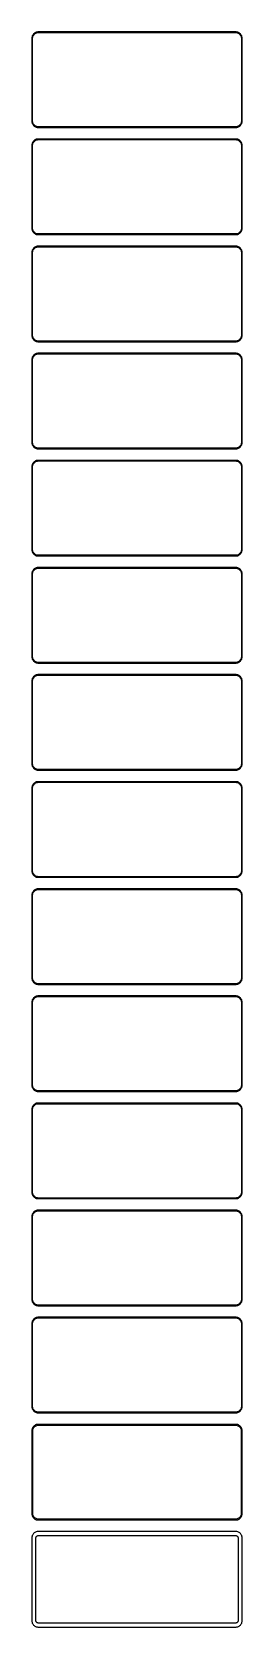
# Model space of a CAD drawing. Header units: metres. Extents: x -82 to 82, y 1223 to 2473.
import ezdxf

# ---------------------------------------------------------------- set-up
doc = ezdxf.new("R2010")
doc.units = ezdxf.units.M

msp = doc.modelspace()

# ---------------------------------------------------------------- linework, layer by layer
for p, q in [((-82.4606, 2469.13), (-82.5, 2468.5)), ((-82.5, 2468.5), (-82.5, 2403.5)), ((-82.3429, 2469.74), (-82.4606, 2469.13)), ((-82.1489, 2470.34), (-82.3429, 2469.74)), ((-81.8815, 2470.91), (-82.1489, 2470.34)), ((-82, 2468.25), (-81.9625, 2468.85)), ((-82, 2403.75), (-82, 2468.25)), ((-81.9625, 2468.85), (-81.8508, 2469.43)), ((-81.5451, 2471.44), (-81.8815, 2470.91)), ((-81.8508, 2469.43), (-81.6664, 2470)), ((-81.6664, 2470), (-81.4125, 2470.54)), ((-81.1448, 2471.92), (-81.5451, 2471.44)), ((-81.4125, 2470.54), (-81.0928, 2471.04)), ((-80.6871, 2472.35), (-81.1448, 2471.92)), ((-81.0928, 2471.04), (-80.7126, 2471.5)), ((-80.7126, 2471.5), (-80.2778, 2471.91)), ((-80.1791, 2472.72), (-80.6871, 2472.35)), ((-80.2778, 2471.91), (-79.7952, 2472.26)), ((-79.6289, 2473.02), (-80.1791, 2472.72)), ((-79.7952, 2472.26), (-79.2724, 2472.55)), ((-79.0451, 2473.26), (-79.6289, 2473.02)), ((-79.2724, 2472.55), (-78.7178, 2472.77)), ((-78.4369, 2473.41), (-79.0451, 2473.26)), ((-78.7178, 2472.77), (-78.1401, 2472.92)), ((-77.8139, 2473.49), (-78.4369, 2473.41)), ((-78.1401, 2472.92), (-77.5482, 2472.99)), ((77.8139, 2473.49), (-77.8139, 2473.49)), ((-77.5482, 2472.99), (77.5482, 2472.99)), ((77.5482, 2472.99), (78.1401, 2472.92)), ((78.4369, 2473.41), (77.8139, 2473.49)), ((78.1401, 2472.92), (78.7178, 2472.77)), ((79.0451, 2473.26), (78.4369, 2473.41)), ((78.7178, 2472.77), (79.2724, 2472.55)), ((79.6289, 2473.02), (79.0451, 2473.26)), ((79.2724, 2472.55), (79.7952, 2472.26)), ((80.1791, 2472.72), (79.6289, 2473.02)), ((79.7952, 2472.26), (80.2778, 2471.91)), ((80.6871, 2472.35), (80.1791, 2472.72)), ((80.2778, 2471.91), (80.7126, 2471.5)), ((81.1448, 2471.92), (80.6871, 2472.35)), ((80.7126, 2471.5), (81.0928, 2471.04)), ((81.0928, 2471.04), (81.4125, 2470.54)), ((81.5451, 2471.44), (81.1448, 2471.92)), ((81.4125, 2470.54), (81.6664, 2470)), ((81.8815, 2470.91), (81.5451, 2471.44)), ((81.6664, 2470), (81.8508, 2469.43)), ((81.8508, 2469.43), (81.9625, 2468.85)), ((82.1489, 2470.34), (81.8815, 2470.91)), ((81.9625, 2468.85), (82, 2468.25)), ((82, 2468.25), (82, 2403.75)), ((82.3429, 2469.74), (82.1489, 2470.34)), ((82.4606, 2469.13), (82.3429, 2469.74)), ((82.5, 2468.5), (82.4606, 2469.13)), ((82.5, 2403.5), (82.5, 2468.5)), ((-82.5, 2403.5), (-82.4606, 2402.87)), ((-82.4606, 2402.87), (-82.3429, 2402.26)), ((-82.3429, 2402.26), (-82.1489, 2401.66)), ((-81.9625, 2403.15), (-82, 2403.75)), ((-81.8508, 2402.57), (-81.9625, 2403.15)), ((-81.6664, 2402), (-81.8508, 2402.57)), ((-81.4125, 2401.46), (-81.6664, 2402)), ((81.6664, 2402), (81.4125, 2401.46)), ((81.8508, 2402.57), (81.6664, 2402)), ((81.9625, 2403.15), (81.8508, 2402.57)), ((82, 2403.75), (81.9625, 2403.15)), ((82.1489, 2401.66), (82.3429, 2402.26)), ((82.3429, 2402.26), (82.4606, 2402.87)), ((82.4606, 2402.87), (82.5, 2403.5)), ((-82.1489, 2401.66), (-81.8815, 2401.09)), ((-81.8815, 2401.09), (-81.5451, 2400.56)), ((-81.5451, 2400.56), (-81.1448, 2400.08)), ((-81.0928, 2400.96), (-81.4125, 2401.46)), ((-81.1448, 2400.08), (-80.6871, 2399.65)), ((-80.7126, 2400.5), (-81.0928, 2400.96)), ((-80.2778, 2400.09), (-80.7126, 2400.5)), ((-80.6871, 2399.65), (-80.1791, 2399.28)), ((-79.7952, 2399.74), (-80.2778, 2400.09)), ((-80.1791, 2399.28), (-79.6289, 2398.98)), ((-79.2724, 2399.45), (-79.7952, 2399.74)), ((-79.6289, 2398.98), (-79.0451, 2398.74)), ((-78.7178, 2399.23), (-79.2724, 2399.45)), ((-79.0451, 2398.74), (-78.4369, 2398.59)), ((-78.4369, 2389.41), (-79.0451, 2389.26)), ((-78.1401, 2399.08), (-78.7178, 2399.23)), ((-78.4369, 2398.59), (-77.8139, 2398.51)), ((-77.8139, 2389.49), (-78.4369, 2389.41)), ((-77.5482, 2399.01), (-78.1401, 2399.08)), ((-77.8139, 2398.51), (77.8139, 2398.51)), ((77.8139, 2389.49), (-77.8139, 2389.49)), ((77.5482, 2399.01), (-77.5482, 2399.01)), ((78.1401, 2399.08), (77.5482, 2399.01)), ((77.8139, 2398.51), (78.4369, 2398.59)), ((78.4369, 2389.41), (77.8139, 2389.49)), ((78.7178, 2399.23), (78.1401, 2399.08)), ((78.4369, 2398.59), (79.0451, 2398.74)), ((79.0451, 2389.26), (78.4369, 2389.41)), ((79.2724, 2399.45), (78.7178, 2399.23)), ((79.0451, 2398.74), (79.6289, 2398.98)), ((79.7952, 2399.74), (79.2724, 2399.45)), ((79.6289, 2398.98), (80.1791, 2399.28)), ((80.2778, 2400.09), (79.7952, 2399.74)), ((80.1791, 2399.28), (80.6871, 2399.65)), ((80.7126, 2400.5), (80.2778, 2400.09)), ((80.6871, 2399.65), (81.1448, 2400.08)), ((81.0928, 2400.96), (80.7126, 2400.5)), ((81.4125, 2401.46), (81.0928, 2400.96)), ((81.1448, 2400.08), (81.5451, 2400.56)), ((81.5451, 2400.56), (81.8815, 2401.09)), ((81.8815, 2401.09), (82.1489, 2401.66)), ((-82.4606, 2385.13), (-82.5, 2384.5)), ((-82.5, 2384.5), (-82.5, 2319.5)), ((-82.3429, 2385.74), (-82.4606, 2385.13)), ((-82.1489, 2386.34), (-82.3429, 2385.74)), ((-81.8815, 2386.91), (-82.1489, 2386.34)), ((-82, 2384.25), (-81.9625, 2384.85)), ((-82, 2319.75), (-82, 2384.25)), ((-81.9625, 2384.85), (-81.8508, 2385.43)), ((-81.5451, 2387.44), (-81.8815, 2386.91)), ((-81.8508, 2385.43), (-81.6664, 2386)), ((-81.6664, 2386), (-81.4125, 2386.54)), ((-81.1448, 2387.92), (-81.5451, 2387.44)), ((-81.4125, 2386.54), (-81.0928, 2387.04)), ((-80.6871, 2388.35), (-81.1448, 2387.92)), ((-81.0928, 2387.04), (-80.7126, 2387.5)), ((-80.7126, 2387.5), (-80.2778, 2387.91)), ((-80.1791, 2388.72), (-80.6871, 2388.35)), ((-80.2778, 2387.91), (-79.7952, 2388.26)), ((-79.6289, 2389.02), (-80.1791, 2388.72)), ((-79.7952, 2388.26), (-79.2724, 2388.55)), ((-79.0451, 2389.26), (-79.6289, 2389.02)), ((-79.2724, 2388.55), (-78.7178, 2388.77)), ((-78.7178, 2388.77), (-78.1401, 2388.92)), ((-78.1401, 2388.92), (-77.5482, 2388.99)), ((-77.5482, 2388.99), (77.5482, 2388.99)), ((77.5482, 2388.99), (78.1401, 2388.92)), ((78.1401, 2388.92), (78.7178, 2388.77)), ((78.7178, 2388.77), (79.2724, 2388.55)), ((79.6289, 2389.02), (79.0451, 2389.26)), ((79.2724, 2388.55), (79.7952, 2388.26)), ((80.1791, 2388.72), (79.6289, 2389.02)), ((79.7952, 2388.26), (80.2778, 2387.91)), ((80.6871, 2388.35), (80.1791, 2388.72)), ((80.2778, 2387.91), (80.7126, 2387.5)), ((81.1448, 2387.92), (80.6871, 2388.35)), ((80.7126, 2387.5), (81.0928, 2387.04)), ((81.0928, 2387.04), (81.4125, 2386.54)), ((81.5451, 2387.44), (81.1448, 2387.92)), ((81.4125, 2386.54), (81.6664, 2386)), ((81.8815, 2386.91), (81.5451, 2387.44)), ((81.6664, 2386), (81.8508, 2385.43)), ((81.8508, 2385.43), (81.9625, 2384.85)), ((82.1489, 2386.34), (81.8815, 2386.91)), ((81.9625, 2384.85), (82, 2384.25)), ((82, 2384.25), (82, 2319.75)), ((82.3429, 2385.74), (82.1489, 2386.34)), ((82.4606, 2385.13), (82.3429, 2385.74)), ((82.5, 2384.5), (82.4606, 2385.13)), ((82.5, 2319.5), (82.5, 2384.5)), ((-82.5, 2319.5), (-82.4606, 2318.87)), ((-82.4606, 2318.87), (-82.3429, 2318.26)), ((-82.3429, 2318.26), (-82.1489, 2317.66)), ((-82.1489, 2317.66), (-81.8815, 2317.09)), ((-81.9625, 2319.15), (-82, 2319.75)), ((-81.8508, 2318.57), (-81.9625, 2319.15)), ((-81.8815, 2317.09), (-81.5451, 2316.56)), ((-81.6664, 2318), (-81.8508, 2318.57)), ((-81.4125, 2317.46), (-81.6664, 2318)), ((-81.5451, 2316.56), (-81.1448, 2316.08)), ((-81.0928, 2316.96), (-81.4125, 2317.46)), ((-81.1448, 2316.08), (-80.6871, 2315.65)), ((-80.7126, 2316.5), (-81.0928, 2316.96)), ((-80.2778, 2316.09), (-80.7126, 2316.5)), ((-80.6871, 2315.65), (-80.1791, 2315.28)), ((-79.7952, 2315.74), (-80.2778, 2316.09)), ((-80.1791, 2315.28), (-79.6289, 2314.98)), ((-79.2724, 2315.45), (-79.7952, 2315.74)), ((-79.6289, 2314.98), (-79.0451, 2314.74)), ((-78.7178, 2315.23), (-79.2724, 2315.45)), ((-79.0451, 2314.74), (-78.4369, 2314.59)), ((-78.1401, 2315.08), (-78.7178, 2315.23)), ((-78.4369, 2314.59), (-77.8139, 2314.51)), ((-77.5482, 2315.01), (-78.1401, 2315.08)), ((-77.8139, 2314.51), (77.8139, 2314.51)), ((77.5482, 2315.01), (-77.5482, 2315.01)), ((78.1401, 2315.08), (77.5482, 2315.01)), ((77.8139, 2314.51), (78.4369, 2314.59)), ((78.7178, 2315.23), (78.1401, 2315.08)), ((78.4369, 2314.59), (79.0451, 2314.74)), ((79.2724, 2315.45), (78.7178, 2315.23)), ((79.0451, 2314.74), (79.6289, 2314.98)), ((79.7952, 2315.74), (79.2724, 2315.45)), ((79.6289, 2314.98), (80.1791, 2315.28)), ((80.2778, 2316.09), (79.7952, 2315.74)), ((80.1791, 2315.28), (80.6871, 2315.65)), ((80.7126, 2316.5), (80.2778, 2316.09)), ((80.6871, 2315.65), (81.1448, 2316.08)), ((81.0928, 2316.96), (80.7126, 2316.5)), ((81.4125, 2317.46), (81.0928, 2316.96)), ((81.1448, 2316.08), (81.5451, 2316.56)), ((81.6664, 2318), (81.4125, 2317.46)), ((81.5451, 2316.56), (81.8815, 2317.09)), ((81.8508, 2318.57), (81.6664, 2318)), ((81.9625, 2319.15), (81.8508, 2318.57)), ((81.8815, 2317.09), (82.1489, 2317.66)), ((82, 2319.75), (81.9625, 2319.15)), ((82.1489, 2317.66), (82.3429, 2318.26)), ((82.3429, 2318.26), (82.4606, 2318.87)), ((82.4606, 2318.87), (82.5, 2319.5)), ((-82.1489, 2302.34), (-82.3429, 2301.74)), ((-81.8815, 2302.91), (-82.1489, 2302.34)), ((-81.5451, 2303.44), (-81.8815, 2302.91)), ((-81.8508, 2301.43), (-81.6664, 2302)), ((-81.6664, 2302), (-81.4125, 2302.54)), ((-81.1448, 2303.92), (-81.5451, 2303.44)), ((-81.4125, 2302.54), (-81.0928, 2303.04)), ((-80.6871, 2304.35), (-81.1448, 2303.92)), ((-81.0928, 2303.04), (-80.7126, 2303.5)), ((-80.7126, 2303.5), (-80.2778, 2303.91)), ((-80.1791, 2304.72), (-80.6871, 2304.35)), ((-80.2778, 2303.91), (-79.7952, 2304.26)), ((-79.6289, 2305.02), (-80.1791, 2304.72)), ((-79.7952, 2304.26), (-79.2724, 2304.55)), ((-79.0451, 2305.26), (-79.6289, 2305.02)), ((-79.2724, 2304.55), (-78.7178, 2304.77)), ((-78.4369, 2305.41), (-79.0451, 2305.26)), ((-78.7178, 2304.77), (-78.1401, 2304.92)), ((-77.8139, 2305.49), (-78.4369, 2305.41)), ((-78.1401, 2304.92), (-77.5482, 2304.99)), ((77.8139, 2305.49), (-77.8139, 2305.49)), ((-77.5482, 2304.99), (77.5482, 2304.99)), ((77.5482, 2304.99), (78.1401, 2304.92)), ((78.4369, 2305.41), (77.8139, 2305.49)), ((78.1401, 2304.92), (78.7178, 2304.77)), ((79.0451, 2305.26), (78.4369, 2305.41)), ((78.7178, 2304.77), (79.2724, 2304.55)), ((79.6289, 2305.02), (79.0451, 2305.26)), ((79.2724, 2304.55), (79.7952, 2304.26)), ((80.1791, 2304.72), (79.6289, 2305.02)), ((79.7952, 2304.26), (80.2778, 2303.91)), ((80.6871, 2304.35), (80.1791, 2304.72)), ((80.2778, 2303.91), (80.7126, 2303.5)), ((81.1448, 2303.92), (80.6871, 2304.35)), ((80.7126, 2303.5), (81.0928, 2303.04)), ((81.0928, 2303.04), (81.4125, 2302.54)), ((81.5451, 2303.44), (81.1448, 2303.92)), ((81.4125, 2302.54), (81.6664, 2302)), ((81.8815, 2302.91), (81.5451, 2303.44)), ((81.6664, 2302), (81.8508, 2301.43)), ((82.1489, 2302.34), (81.8815, 2302.91)), ((82.3429, 2301.74), (82.1489, 2302.34)), ((-82.4606, 2301.13), (-82.5, 2300.5)), ((-82.5, 2300.5), (-82.5, 2235.5)), ((-82.3429, 2301.74), (-82.4606, 2301.13)), ((-82, 2300.25), (-81.9625, 2300.85)), ((-82, 2235.75), (-82, 2300.25)), ((-81.9625, 2300.85), (-81.8508, 2301.43)), ((81.8508, 2301.43), (81.9625, 2300.85)), ((81.9625, 2300.85), (82, 2300.25)), ((82, 2300.25), (82, 2235.75)), ((82.4606, 2301.13), (82.3429, 2301.74)), ((82.5, 2300.5), (82.4606, 2301.13)), ((82.5, 2235.5), (82.5, 2300.5)), ((-82.5, 2235.5), (-82.4606, 2234.87)), ((-82.4606, 2234.87), (-82.3429, 2234.26)), ((-82.3429, 2234.26), (-82.1489, 2233.66)), ((-82.1489, 2233.66), (-81.8815, 2233.09)), ((-81.9625, 2235.15), (-82, 2235.75)), ((-81.8508, 2234.57), (-81.9625, 2235.15)), ((-81.8815, 2233.09), (-81.5451, 2232.56)), ((-81.6664, 2234), (-81.8508, 2234.57)), ((-81.4125, 2233.46), (-81.6664, 2234)), ((-81.5451, 2232.56), (-81.1448, 2232.08)), ((-81.0928, 2232.96), (-81.4125, 2233.46)), ((-81.1448, 2232.08), (-80.6871, 2231.65)), ((-80.7126, 2232.5), (-81.0928, 2232.96)), ((-80.2778, 2232.09), (-80.7126, 2232.5)), ((-80.6871, 2231.65), (-80.1791, 2231.28)), ((-79.7952, 2231.74), (-80.2778, 2232.09)), ((-80.1791, 2231.28), (-79.6289, 2230.98)), ((-79.2724, 2231.45), (-79.7952, 2231.74)), ((-79.6289, 2230.98), (-79.0451, 2230.74)), ((-78.7178, 2231.23), (-79.2724, 2231.45)), ((-79.0451, 2230.74), (-78.4369, 2230.59)), ((-78.1401, 2231.08), (-78.7178, 2231.23)), ((-78.4369, 2230.59), (-77.8139, 2230.51)), ((-77.5482, 2231.01), (-78.1401, 2231.08)), ((-77.8139, 2230.51), (77.8139, 2230.51)), ((77.5482, 2231.01), (-77.5482, 2231.01)), ((78.1401, 2231.08), (77.5482, 2231.01)), ((77.8139, 2230.51), (78.4369, 2230.59)), ((78.7178, 2231.23), (78.1401, 2231.08)), ((78.4369, 2230.59), (79.0451, 2230.74)), ((79.2724, 2231.45), (78.7178, 2231.23)), ((79.0451, 2230.74), (79.6289, 2230.98)), ((79.7952, 2231.74), (79.2724, 2231.45)), ((79.6289, 2230.98), (80.1791, 2231.28)), ((80.2778, 2232.09), (79.7952, 2231.74)), ((80.1791, 2231.28), (80.6871, 2231.65)), ((80.7126, 2232.5), (80.2778, 2232.09)), ((80.6871, 2231.65), (81.1448, 2232.08)), ((81.0928, 2232.96), (80.7126, 2232.5)), ((81.4125, 2233.46), (81.0928, 2232.96)), ((81.1448, 2232.08), (81.5451, 2232.56)), ((81.6664, 2234), (81.4125, 2233.46)), ((81.5451, 2232.56), (81.8815, 2233.09)), ((81.8508, 2234.57), (81.6664, 2234)), ((81.9625, 2235.15), (81.8508, 2234.57)), ((81.8815, 2233.09), (82.1489, 2233.66)), ((82, 2235.75), (81.9625, 2235.15)), ((82.1489, 2233.66), (82.3429, 2234.26)), ((82.3429, 2234.26), (82.4606, 2234.87)), ((82.4606, 2234.87), (82.5, 2235.5)), ((-82.4606, 2217.13), (-82.5, 2216.5)), ((-82.5, 2216.5), (-82.5, 2151.5)), ((-82.3429, 2217.74), (-82.4606, 2217.13)), ((-82.1489, 2218.34), (-82.3429, 2217.74)), ((-81.8815, 2218.91), (-82.1489, 2218.34)), ((-82, 2216.25), (-81.9625, 2216.85)), ((-82, 2151.75), (-82, 2216.25)), ((-81.9625, 2216.85), (-81.8508, 2217.43)), ((-81.5451, 2219.44), (-81.8815, 2218.91)), ((-81.8508, 2217.43), (-81.6664, 2218)), ((-81.6664, 2218), (-81.4125, 2218.54)), ((-81.1448, 2219.92), (-81.5451, 2219.44)), ((-81.4125, 2218.54), (-81.0928, 2219.04)), ((-80.6871, 2220.35), (-81.1448, 2219.92)), ((-81.0928, 2219.04), (-80.7126, 2219.5)), ((-80.7126, 2219.5), (-80.2778, 2219.91)), ((-80.1791, 2220.72), (-80.6871, 2220.35)), ((-80.2778, 2219.91), (-79.7952, 2220.26)), ((-79.6289, 2221.02), (-80.1791, 2220.72)), ((-79.7952, 2220.26), (-79.2724, 2220.55)), ((-79.0451, 2221.26), (-79.6289, 2221.02)), ((-79.2724, 2220.55), (-78.7178, 2220.77)), ((-78.4369, 2221.41), (-79.0451, 2221.26)), ((-78.7178, 2220.77), (-78.1401, 2220.92)), ((-77.8139, 2221.49), (-78.4369, 2221.41)), ((-78.1401, 2220.92), (-77.5482, 2220.99)), ((77.8139, 2221.49), (-77.8139, 2221.49)), ((-77.5482, 2220.99), (77.5482, 2220.99)), ((77.5482, 2220.99), (78.1401, 2220.92)), ((78.4369, 2221.41), (77.8139, 2221.49)), ((78.1401, 2220.92), (78.7178, 2220.77)), ((79.0451, 2221.26), (78.4369, 2221.41)), ((78.7178, 2220.77), (79.2724, 2220.55)), ((79.6289, 2221.02), (79.0451, 2221.26)), ((79.2724, 2220.55), (79.7952, 2220.26)), ((80.1791, 2220.72), (79.6289, 2221.02)), ((79.7952, 2220.26), (80.2778, 2219.91)), ((80.6871, 2220.35), (80.1791, 2220.72)), ((80.2778, 2219.91), (80.7126, 2219.5)), ((81.1448, 2219.92), (80.6871, 2220.35)), ((80.7126, 2219.5), (81.0928, 2219.04)), ((81.0928, 2219.04), (81.4125, 2218.54)), ((81.5451, 2219.44), (81.1448, 2219.92)), ((81.4125, 2218.54), (81.6664, 2218)), ((81.8815, 2218.91), (81.5451, 2219.44)), ((81.6664, 2218), (81.8508, 2217.43)), ((81.8508, 2217.43), (81.9625, 2216.85)), ((82.1489, 2218.34), (81.8815, 2218.91)), ((81.9625, 2216.85), (82, 2216.25)), ((82, 2216.25), (82, 2151.75)), ((82.3429, 2217.74), (82.1489, 2218.34)), ((82.4606, 2217.13), (82.3429, 2217.74)), ((82.5, 2216.5), (82.4606, 2217.13)), ((82.5, 2151.5), (82.5, 2216.5)), ((-81.9625, 2151.15), (-82, 2151.75)), ((82, 2151.75), (81.9625, 2151.15)), ((-82.5, 2151.5), (-82.4606, 2150.87)), ((-82.4606, 2150.87), (-82.3429, 2150.26)), ((-82.3429, 2150.26), (-82.1489, 2149.66)), ((-82.1489, 2149.66), (-81.8815, 2149.09)), ((-81.8508, 2150.57), (-81.9625, 2151.15)), ((-81.8815, 2149.09), (-81.5451, 2148.56)), ((-81.6664, 2150), (-81.8508, 2150.57)), ((-81.4125, 2149.46), (-81.6664, 2150)), ((-81.5451, 2148.56), (-81.1448, 2148.08)), ((-81.0928, 2148.96), (-81.4125, 2149.46)), ((-81.1448, 2148.08), (-80.6871, 2147.65)), ((-80.7126, 2148.5), (-81.0928, 2148.96)), ((-80.2778, 2148.09), (-80.7126, 2148.5)), ((-80.6871, 2147.65), (-80.1791, 2147.28)), ((-79.7952, 2147.74), (-80.2778, 2148.09)), ((-80.1791, 2147.28), (-79.6289, 2146.98)), ((-79.2724, 2147.45), (-79.7952, 2147.74)), ((-79.6289, 2146.98), (-79.0451, 2146.74)), ((-78.7178, 2147.23), (-79.2724, 2147.45)), ((-79.0451, 2146.74), (-78.4369, 2146.59)), ((-78.1401, 2147.08), (-78.7178, 2147.23)), ((-78.4369, 2146.59), (-77.8139, 2146.51)), ((-77.5482, 2147.01), (-78.1401, 2147.08)), ((-77.8139, 2146.51), (77.8139, 2146.51)), ((77.5482, 2147.01), (-77.5482, 2147.01)), ((78.1401, 2147.08), (77.5482, 2147.01)), ((77.8139, 2146.51), (78.4369, 2146.59)), ((78.7178, 2147.23), (78.1401, 2147.08)), ((78.4369, 2146.59), (79.0451, 2146.74)), ((79.2724, 2147.45), (78.7178, 2147.23)), ((79.0451, 2146.74), (79.6289, 2146.98)), ((79.7952, 2147.74), (79.2724, 2147.45)), ((79.6289, 2146.98), (80.1791, 2147.28)), ((80.2778, 2148.09), (79.7952, 2147.74)), ((80.1791, 2147.28), (80.6871, 2147.65)), ((80.7126, 2148.5), (80.2778, 2148.09)), ((80.6871, 2147.65), (81.1448, 2148.08)), ((81.0928, 2148.96), (80.7126, 2148.5)), ((81.4125, 2149.46), (81.0928, 2148.96)), ((81.1448, 2148.08), (81.5451, 2148.56)), ((81.6664, 2150), (81.4125, 2149.46)), ((81.5451, 2148.56), (81.8815, 2149.09)), ((81.8508, 2150.57), (81.6664, 2150)), ((81.9625, 2151.15), (81.8508, 2150.57)), ((81.8815, 2149.09), (82.1489, 2149.66)), ((82.1489, 2149.66), (82.3429, 2150.26)), ((82.3429, 2150.26), (82.4606, 2150.87)), ((82.4606, 2150.87), (82.5, 2151.5)), ((-82.4606, 2133.13), (-82.5, 2132.5)), ((-82.5, 2132.5), (-82.5, 2067.5)), ((-82.3429, 2133.74), (-82.4606, 2133.13)), ((-82.1489, 2134.34), (-82.3429, 2133.74)), ((-81.8815, 2134.91), (-82.1489, 2134.34)), ((-82, 2132.25), (-81.9625, 2132.85)), ((-82, 2067.75), (-82, 2132.25)), ((-81.9625, 2132.85), (-81.8508, 2133.43)), ((-81.5451, 2135.44), (-81.8815, 2134.91)), ((-81.8508, 2133.43), (-81.6664, 2134)), ((-81.6664, 2134), (-81.4125, 2134.54)), ((-81.1448, 2135.92), (-81.5451, 2135.44)), ((-81.4125, 2134.54), (-81.0928, 2135.04)), ((-80.6871, 2136.35), (-81.1448, 2135.92)), ((-81.0928, 2135.04), (-80.7126, 2135.5)), ((-80.7126, 2135.5), (-80.2778, 2135.91)), ((-80.1791, 2136.72), (-80.6871, 2136.35)), ((-80.2778, 2135.91), (-79.7952, 2136.26)), ((-79.6289, 2137.02), (-80.1791, 2136.72)), ((-79.7952, 2136.26), (-79.2724, 2136.55)), ((-79.0451, 2137.26), (-79.6289, 2137.02)), ((-79.2724, 2136.55), (-78.7178, 2136.77)), ((-78.4369, 2137.41), (-79.0451, 2137.26)), ((-78.7178, 2136.77), (-78.1401, 2136.92)), ((-77.8139, 2137.49), (-78.4369, 2137.41)), ((-78.1401, 2136.92), (-77.5482, 2136.99)), ((77.8139, 2137.49), (-77.8139, 2137.49)), ((-77.5482, 2136.99), (77.5482, 2136.99)), ((77.5482, 2136.99), (78.1401, 2136.92)), ((78.4369, 2137.41), (77.8139, 2137.49)), ((78.1401, 2136.92), (78.7178, 2136.77)), ((79.0451, 2137.26), (78.4369, 2137.41)), ((78.7178, 2136.77), (79.2724, 2136.55)), ((79.6289, 2137.02), (79.0451, 2137.26)), ((79.2724, 2136.55), (79.7952, 2136.26)), ((80.1791, 2136.72), (79.6289, 2137.02)), ((79.7952, 2136.26), (80.2778, 2135.91)), ((80.6871, 2136.35), (80.1791, 2136.72)), ((80.2778, 2135.91), (80.7126, 2135.5)), ((81.1448, 2135.92), (80.6871, 2136.35)), ((80.7126, 2135.5), (81.0928, 2135.04)), ((81.0928, 2135.04), (81.4125, 2134.54)), ((81.5451, 2135.44), (81.1448, 2135.92)), ((81.4125, 2134.54), (81.6664, 2134)), ((81.8815, 2134.91), (81.5451, 2135.44)), ((81.6664, 2134), (81.8508, 2133.43)), ((81.8508, 2133.43), (81.9625, 2132.85)), ((82.1489, 2134.34), (81.8815, 2134.91)), ((81.9625, 2132.85), (82, 2132.25)), ((82, 2132.25), (82, 2067.75)), ((82.3429, 2133.74), (82.1489, 2134.34)), ((82.4606, 2133.13), (82.3429, 2133.74)), ((82.5, 2132.5), (82.4606, 2133.13)), ((82.5, 2067.5), (82.5, 2132.5)), ((-82.5, 2067.5), (-82.4606, 2066.87)), ((-82.4606, 2066.87), (-82.3429, 2066.26)), ((-82.3429, 2066.26), (-82.1489, 2065.66)), ((-82.1489, 2065.66), (-81.8815, 2065.09)), ((-81.9625, 2067.15), (-82, 2067.75)), ((-81.8508, 2066.57), (-81.9625, 2067.15)), ((-81.8815, 2065.09), (-81.5451, 2064.56)), ((-81.6664, 2066), (-81.8508, 2066.57)), ((-81.4125, 2065.46), (-81.6664, 2066)), ((-81.5451, 2064.56), (-81.1448, 2064.08)), ((-81.0928, 2064.96), (-81.4125, 2065.46)), ((-80.7126, 2064.5), (-81.0928, 2064.96)), ((-80.2778, 2064.09), (-80.7126, 2064.5)), ((80.7126, 2064.5), (80.2778, 2064.09)), ((81.0928, 2064.96), (80.7126, 2064.5)), ((81.4125, 2065.46), (81.0928, 2064.96)), ((81.1448, 2064.08), (81.5451, 2064.56)), ((81.6664, 2066), (81.4125, 2065.46)), ((81.5451, 2064.56), (81.8815, 2065.09)), ((81.8508, 2066.57), (81.6664, 2066)), ((81.9625, 2067.15), (81.8508, 2066.57)), ((81.8815, 2065.09), (82.1489, 2065.66)), ((82, 2067.75), (81.9625, 2067.15)), ((82.1489, 2065.66), (82.3429, 2066.26)), ((82.3429, 2066.26), (82.4606, 2066.87)), ((82.4606, 2066.87), (82.5, 2067.5)), ((-81.1448, 2051.92), (-81.5451, 2051.44)), ((-81.1448, 2064.08), (-80.6871, 2063.65)), ((-80.6871, 2052.35), (-81.1448, 2051.92)), ((-80.7126, 2051.5), (-80.2778, 2051.91)), ((-80.6871, 2063.65), (-80.1791, 2063.28)), ((-80.1791, 2052.72), (-80.6871, 2052.35)), ((-79.7952, 2063.74), (-80.2778, 2064.09)), ((-80.2778, 2051.91), (-79.7952, 2052.26)), ((-80.1791, 2063.28), (-79.6289, 2062.98)), ((-79.6289, 2053.02), (-80.1791, 2052.72)), ((-79.2724, 2063.45), (-79.7952, 2063.74)), ((-79.7952, 2052.26), (-79.2724, 2052.55)), ((-79.6289, 2062.98), (-79.0451, 2062.74)), ((-79.0451, 2053.26), (-79.6289, 2053.02)), ((-78.7178, 2063.23), (-79.2724, 2063.45)), ((-79.2724, 2052.55), (-78.7178, 2052.77)), ((-79.0451, 2062.74), (-78.4369, 2062.59)), ((-78.4369, 2053.41), (-79.0451, 2053.26)), ((-78.1401, 2063.08), (-78.7178, 2063.23)), ((-78.7178, 2052.77), (-78.1401, 2052.92)), ((-78.4369, 2062.59), (-77.8139, 2062.51)), ((-77.8139, 2053.49), (-78.4369, 2053.41)), ((-77.5482, 2063.01), (-78.1401, 2063.08)), ((-78.1401, 2052.92), (-77.5482, 2052.99)), ((-77.8139, 2062.51), (77.8139, 2062.51)), ((77.8139, 2053.49), (-77.8139, 2053.49)), ((77.5482, 2063.01), (-77.5482, 2063.01)), ((-77.5482, 2052.99), (77.5482, 2052.99)), ((78.1401, 2063.08), (77.5482, 2063.01)), ((77.5482, 2052.99), (78.1401, 2052.92)), ((77.8139, 2062.51), (78.4369, 2062.59)), ((78.4369, 2053.41), (77.8139, 2053.49)), ((78.7178, 2063.23), (78.1401, 2063.08)), ((78.1401, 2052.92), (78.7178, 2052.77)), ((78.4369, 2062.59), (79.0451, 2062.74)), ((79.0451, 2053.26), (78.4369, 2053.41)), ((79.2724, 2063.45), (78.7178, 2063.23)), ((78.7178, 2052.77), (79.2724, 2052.55)), ((79.0451, 2062.74), (79.6289, 2062.98)), ((79.6289, 2053.02), (79.0451, 2053.26)), ((79.7952, 2063.74), (79.2724, 2063.45)), ((79.2724, 2052.55), (79.7952, 2052.26)), ((79.6289, 2062.98), (80.1791, 2063.28)), ((80.1791, 2052.72), (79.6289, 2053.02)), ((80.2778, 2064.09), (79.7952, 2063.74)), ((79.7952, 2052.26), (80.2778, 2051.91)), ((80.1791, 2063.28), (80.6871, 2063.65)), ((80.6871, 2052.35), (80.1791, 2052.72)), ((80.2778, 2051.91), (80.7126, 2051.5)), ((80.6871, 2063.65), (81.1448, 2064.08)), ((81.1448, 2051.92), (80.6871, 2052.35)), ((81.5451, 2051.44), (81.1448, 2051.92)), ((-82.4606, 2049.13), (-82.5, 2048.5)), ((-82.5, 2048.5), (-82.5, 1983.5)), ((-82.3429, 2049.74), (-82.4606, 2049.13)), ((-82.1489, 2050.34), (-82.3429, 2049.74)), ((-81.8815, 2050.91), (-82.1489, 2050.34)), ((-82, 2048.25), (-81.9625, 2048.85)), ((-82, 1983.75), (-82, 2048.25)), ((-81.9625, 2048.85), (-81.8508, 2049.43)), ((-81.5451, 2051.44), (-81.8815, 2050.91)), ((-81.8508, 2049.43), (-81.6664, 2050)), ((-81.6664, 2050), (-81.4125, 2050.54)), ((-81.4125, 2050.54), (-81.0928, 2051.04)), ((-81.0928, 2051.04), (-80.7126, 2051.5)), ((80.7126, 2051.5), (81.0928, 2051.04)), ((81.0928, 2051.04), (81.4125, 2050.54)), ((81.4125, 2050.54), (81.6664, 2050)), ((81.8815, 2050.91), (81.5451, 2051.44)), ((81.6664, 2050), (81.8508, 2049.43)), ((81.8508, 2049.43), (81.9625, 2048.85)), ((82.1489, 2050.34), (81.8815, 2050.91)), ((81.9625, 2048.85), (82, 2048.25)), ((82, 2048.25), (82, 1983.75)), ((82.3429, 2049.74), (82.1489, 2050.34)), ((82.4606, 2049.13), (82.3429, 2049.74)), ((82.5, 2048.5), (82.4606, 2049.13)), ((82.5, 1983.5), (82.5, 2048.5)), ((-82.5, 1983.5), (-82.4606, 1982.87)), ((-82.4606, 1982.87), (-82.3429, 1982.26)), ((-82.3429, 1982.26), (-82.1489, 1981.66)), ((-82.1489, 1981.66), (-81.8815, 1981.09)), ((-81.9625, 1983.15), (-82, 1983.75)), ((-81.8508, 1982.57), (-81.9625, 1983.15)), ((-81.8815, 1981.09), (-81.5451, 1980.56)), ((-81.6664, 1982), (-81.8508, 1982.57)), ((-81.4125, 1981.46), (-81.6664, 1982)), ((-81.5451, 1980.56), (-81.1448, 1980.08)), ((-81.0928, 1980.96), (-81.4125, 1981.46)), ((-81.1448, 1980.08), (-80.6871, 1979.65)), ((-80.7126, 1980.5), (-81.0928, 1980.96)), ((-80.2778, 1980.09), (-80.7126, 1980.5)), ((-80.6871, 1979.65), (-80.1791, 1979.28)), ((-79.7952, 1979.74), (-80.2778, 1980.09)), ((-80.1791, 1979.28), (-79.6289, 1978.98)), ((-79.2724, 1979.45), (-79.7952, 1979.74)), ((-79.6289, 1978.98), (-79.0451, 1978.74)), ((-78.7178, 1979.23), (-79.2724, 1979.45)), ((-79.0451, 1978.74), (-78.4369, 1978.59)), ((-78.1401, 1979.08), (-78.7178, 1979.23)), ((-78.4369, 1978.59), (-77.8139, 1978.51)), ((-77.5482, 1979.01), (-78.1401, 1979.08)), ((-77.8139, 1978.51), (77.8139, 1978.51)), ((77.5482, 1979.01), (-77.5482, 1979.01)), ((78.1401, 1979.08), (77.5482, 1979.01)), ((77.8139, 1978.51), (78.4369, 1978.59)), ((78.7178, 1979.23), (78.1401, 1979.08)), ((78.4369, 1978.59), (79.0451, 1978.74)), ((79.2724, 1979.45), (78.7178, 1979.23)), ((79.0451, 1978.74), (79.6289, 1978.98)), ((79.7952, 1979.74), (79.2724, 1979.45)), ((79.6289, 1978.98), (80.1791, 1979.28)), ((80.2778, 1980.09), (79.7952, 1979.74)), ((80.1791, 1979.28), (80.6871, 1979.65)), ((80.7126, 1980.5), (80.2778, 1980.09)), ((80.6871, 1979.65), (81.1448, 1980.08)), ((81.0928, 1980.96), (80.7126, 1980.5)), ((81.4125, 1981.46), (81.0928, 1980.96)), ((81.1448, 1980.08), (81.5451, 1980.56)), ((81.6664, 1982), (81.4125, 1981.46)), ((81.5451, 1980.56), (81.8815, 1981.09)), ((81.8508, 1982.57), (81.6664, 1982)), ((81.9625, 1983.15), (81.8508, 1982.57)), ((81.8815, 1981.09), (82.1489, 1981.66)), ((82, 1983.75), (81.9625, 1983.15)), ((82.1489, 1981.66), (82.3429, 1982.26)), ((82.3429, 1982.26), (82.4606, 1982.87)), ((82.4606, 1982.87), (82.5, 1983.5)), ((-82.4606, 1965.13), (-82.5, 1964.5)), ((-82.5, 1964.5), (-82.5, 1899.5)), ((-82.3429, 1965.74), (-82.4606, 1965.13)), ((-82.1489, 1966.34), (-82.3429, 1965.74)), ((-81.8815, 1966.91), (-82.1489, 1966.34)), ((-82, 1964.25), (-81.9625, 1964.85)), ((-82, 1899.75), (-82, 1964.25)), ((-81.9625, 1964.85), (-81.8508, 1965.43)), ((-81.5451, 1967.44), (-81.8815, 1966.91)), ((-81.8508, 1965.43), (-81.6664, 1966)), ((-81.6664, 1966), (-81.4125, 1966.54)), ((-81.1448, 1967.92), (-81.5451, 1967.44)), ((-81.4125, 1966.54), (-81.0928, 1967.04)), ((-80.6871, 1968.35), (-81.1448, 1967.92)), ((-81.0928, 1967.04), (-80.7126, 1967.5)), ((-80.7126, 1967.5), (-80.2778, 1967.91)), ((-80.1791, 1968.72), (-80.6871, 1968.35)), ((-80.2778, 1967.91), (-79.7952, 1968.26)), ((-79.6289, 1969.02), (-80.1791, 1968.72)), ((-79.7952, 1968.26), (-79.2724, 1968.55)), ((-79.0451, 1969.26), (-79.6289, 1969.02)), ((-79.2724, 1968.55), (-78.7178, 1968.77)), ((-78.4369, 1969.41), (-79.0451, 1969.26)), ((-78.7178, 1968.77), (-78.1401, 1968.92)), ((-77.8139, 1969.49), (-78.4369, 1969.41)), ((-78.1401, 1968.92), (-77.5482, 1968.99)), ((77.8139, 1969.49), (-77.8139, 1969.49)), ((-77.5482, 1968.99), (77.5482, 1968.99)), ((77.5482, 1968.99), (78.1401, 1968.92)), ((78.4369, 1969.41), (77.8139, 1969.49)), ((78.1401, 1968.92), (78.7178, 1968.77)), ((79.0451, 1969.26), (78.4369, 1969.41)), ((78.7178, 1968.77), (79.2724, 1968.55)), ((79.6289, 1969.02), (79.0451, 1969.26)), ((79.2724, 1968.55), (79.7952, 1968.26)), ((80.1791, 1968.72), (79.6289, 1969.02)), ((79.7952, 1968.26), (80.2778, 1967.91)), ((80.6871, 1968.35), (80.1791, 1968.72)), ((80.2778, 1967.91), (80.7126, 1967.5)), ((81.1448, 1967.92), (80.6871, 1968.35)), ((80.7126, 1967.5), (81.0928, 1967.04)), ((81.0928, 1967.04), (81.4125, 1966.54)), ((81.5451, 1967.44), (81.1448, 1967.92)), ((81.4125, 1966.54), (81.6664, 1966)), ((81.8815, 1966.91), (81.5451, 1967.44)), ((81.6664, 1966), (81.8508, 1965.43)), ((81.8508, 1965.43), (81.9625, 1964.85)), ((82.1489, 1966.34), (81.8815, 1966.91)), ((81.9625, 1964.85), (82, 1964.25)), ((82, 1964.25), (82, 1899.75)), ((82.3429, 1965.74), (82.1489, 1966.34)), ((82.4606, 1965.13), (82.3429, 1965.74)), ((82.5, 1964.5), (82.4606, 1965.13)), ((82.5, 1899.5), (82.5, 1964.5)), ((-82.5, 1899.5), (-82.4606, 1898.87)), ((-82.4606, 1898.87), (-82.3429, 1898.26)), ((-82.3429, 1898.26), (-82.1489, 1897.66)), ((-82.1489, 1897.66), (-81.8815, 1897.09)), ((-81.9625, 1899.15), (-82, 1899.75)), ((-81.8508, 1898.57), (-81.9625, 1899.15)), ((-81.8815, 1897.09), (-81.5451, 1896.56)), ((-81.6664, 1898), (-81.8508, 1898.57)), ((-81.4125, 1897.46), (-81.6664, 1898)), ((-81.5451, 1896.56), (-81.1448, 1896.08)), ((-81.0928, 1896.96), (-81.4125, 1897.46)), ((-81.1448, 1896.08), (-80.6871, 1895.65)), ((-80.7126, 1896.5), (-81.0928, 1896.96)), ((-80.2778, 1896.09), (-80.7126, 1896.5)), ((-80.6871, 1895.65), (-80.1791, 1895.28)), ((-79.7952, 1895.74), (-80.2778, 1896.09)), ((-80.1791, 1895.28), (-79.6289, 1894.98)), ((-79.2724, 1895.45), (-79.7952, 1895.74)), ((-79.6289, 1894.98), (-79.0451, 1894.74)), ((-78.7178, 1895.23), (-79.2724, 1895.45)), ((-79.0451, 1894.74), (-78.4369, 1894.59)), ((-78.1401, 1895.08), (-78.7178, 1895.23)), ((-78.4369, 1894.59), (-77.8139, 1894.51)), ((-77.5482, 1895.01), (-78.1401, 1895.08)), ((-77.8139, 1894.51), (77.8139, 1894.51)), ((77.5482, 1895.01), (-77.5482, 1895.01)), ((78.1401, 1895.08), (77.5482, 1895.01)), ((77.8139, 1894.51), (78.4369, 1894.59)), ((78.7178, 1895.23), (78.1401, 1895.08)), ((78.4369, 1894.59), (79.0451, 1894.74)), ((79.2724, 1895.45), (78.7178, 1895.23)), ((79.0451, 1894.74), (79.6289, 1894.98)), ((79.7952, 1895.74), (79.2724, 1895.45)), ((79.6289, 1894.98), (80.1791, 1895.28)), ((80.2778, 1896.09), (79.7952, 1895.74)), ((80.1791, 1895.28), (80.6871, 1895.65)), ((80.7126, 1896.5), (80.2778, 1896.09)), ((80.6871, 1895.65), (81.1448, 1896.08)), ((81.0928, 1896.96), (80.7126, 1896.5)), ((81.4125, 1897.46), (81.0928, 1896.96)), ((81.1448, 1896.08), (81.5451, 1896.56)), ((81.6664, 1898), (81.4125, 1897.46)), ((81.5451, 1896.56), (81.8815, 1897.09)), ((81.8508, 1898.57), (81.6664, 1898)), ((81.9625, 1899.15), (81.8508, 1898.57)), ((81.8815, 1897.09), (82.1489, 1897.66)), ((82, 1899.75), (81.9625, 1899.15)), ((82.1489, 1897.66), (82.3429, 1898.26)), ((82.3429, 1898.26), (82.4606, 1898.87)), ((82.4606, 1898.87), (82.5, 1899.5)), ((-82.4606, 1881.13), (-82.5, 1880.5)), ((-82.5, 1880.5), (-82.5, 1815.5)), ((-82.3429, 1881.74), (-82.4606, 1881.13)), ((-82.1489, 1882.34), (-82.3429, 1881.74)), ((-81.8815, 1882.91), (-82.1489, 1882.34)), ((-82, 1880.25), (-81.9625, 1880.85)), ((-82, 1815.75), (-82, 1880.25)), ((-81.9625, 1880.85), (-81.8508, 1881.43)), ((-81.5451, 1883.44), (-81.8815, 1882.91)), ((-81.8508, 1881.43), (-81.6664, 1882)), ((-81.6664, 1882), (-81.4125, 1882.54)), ((-81.1448, 1883.92), (-81.5451, 1883.44)), ((-81.4125, 1882.54), (-81.0928, 1883.04)), ((-80.6871, 1884.35), (-81.1448, 1883.92)), ((-81.0928, 1883.04), (-80.7126, 1883.5)), ((-80.7126, 1883.5), (-80.2778, 1883.91)), ((-80.1791, 1884.72), (-80.6871, 1884.35)), ((-80.2778, 1883.91), (-79.7952, 1884.26)), ((-79.6289, 1885.02), (-80.1791, 1884.72)), ((-79.7952, 1884.26), (-79.2724, 1884.55)), ((-79.0451, 1885.26), (-79.6289, 1885.02)), ((-79.2724, 1884.55), (-78.7178, 1884.77)), ((-78.4369, 1885.41), (-79.0451, 1885.26)), ((-78.7178, 1884.77), (-78.1401, 1884.92)), ((-77.8139, 1885.49), (-78.4369, 1885.41)), ((-78.1401, 1884.92), (-77.5482, 1884.99)), ((77.8139, 1885.49), (-77.8139, 1885.49)), ((-77.5482, 1884.99), (77.5482, 1884.99)), ((77.5482, 1884.99), (78.1401, 1884.92)), ((78.4369, 1885.41), (77.8139, 1885.49)), ((78.1401, 1884.92), (78.7178, 1884.77)), ((79.0451, 1885.26), (78.4369, 1885.41)), ((78.7178, 1884.77), (79.2724, 1884.55)), ((79.6289, 1885.02), (79.0451, 1885.26)), ((79.2724, 1884.55), (79.7952, 1884.26)), ((80.1791, 1884.72), (79.6289, 1885.02)), ((79.7952, 1884.26), (80.2778, 1883.91)), ((80.6871, 1884.35), (80.1791, 1884.72)), ((80.2778, 1883.91), (80.7126, 1883.5)), ((81.1448, 1883.92), (80.6871, 1884.35)), ((80.7126, 1883.5), (81.0928, 1883.04)), ((81.0928, 1883.04), (81.4125, 1882.54)), ((81.5451, 1883.44), (81.1448, 1883.92)), ((81.4125, 1882.54), (81.6664, 1882)), ((81.8815, 1882.91), (81.5451, 1883.44)), ((81.6664, 1882), (81.8508, 1881.43)), ((81.8508, 1881.43), (81.9625, 1880.85)), ((82.1489, 1882.34), (81.8815, 1882.91)), ((81.9625, 1880.85), (82, 1880.25)), ((82, 1880.25), (82, 1815.75)), ((82.3429, 1881.74), (82.1489, 1882.34)), ((82.4606, 1881.13), (82.3429, 1881.74)), ((82.5, 1880.5), (82.4606, 1881.13)), ((82.5, 1815.5), (82.5, 1880.5)), ((-82.5, 1815.5), (-82.4606, 1814.87)), ((-82.4606, 1814.87), (-82.3429, 1814.26)), ((-82.3429, 1814.26), (-82.1489, 1813.66)), ((-81.9625, 1815.15), (-82, 1815.75)), ((-81.8508, 1814.57), (-81.9625, 1815.15)), ((-81.6664, 1814), (-81.8508, 1814.57)), ((-81.4125, 1813.46), (-81.6664, 1814)), ((81.6664, 1814), (81.4125, 1813.46)), ((81.8508, 1814.57), (81.6664, 1814)), ((81.9625, 1815.15), (81.8508, 1814.57)), ((82, 1815.75), (81.9625, 1815.15)), ((82.1489, 1813.66), (82.3429, 1814.26)), ((82.3429, 1814.26), (82.4606, 1814.87)), ((82.4606, 1814.87), (82.5, 1815.5)), ((-82.1489, 1813.66), (-81.8815, 1813.09)), ((-81.8815, 1813.09), (-81.5451, 1812.56)), ((-81.5451, 1812.56), (-81.1448, 1812.08)), ((-81.0928, 1812.96), (-81.4125, 1813.46)), ((-81.1448, 1812.08), (-80.6871, 1811.65)), ((-80.7126, 1812.5), (-81.0928, 1812.96)), ((-80.2778, 1812.09), (-80.7126, 1812.5)), ((-80.6871, 1811.65), (-80.1791, 1811.28)), ((-79.7952, 1811.74), (-80.2778, 1812.09)), ((-80.1791, 1811.28), (-79.6289, 1810.98)), ((-79.2724, 1811.45), (-79.7952, 1811.74)), ((-79.6289, 1810.98), (-79.0451, 1810.74)), ((-78.7178, 1811.23), (-79.2724, 1811.45)), ((-79.0451, 1810.74), (-78.4369, 1810.59)), ((-78.1401, 1811.08), (-78.7178, 1811.23)), ((-78.4369, 1810.59), (-77.8139, 1810.51)), ((-77.8139, 1801.49), (-78.4369, 1801.41)), ((-77.5482, 1811.01), (-78.1401, 1811.08)), ((-77.8139, 1810.51), (77.8139, 1810.51)), ((77.8139, 1801.49), (-77.8139, 1801.49)), ((77.5482, 1811.01), (-77.5482, 1811.01)), ((78.1401, 1811.08), (77.5482, 1811.01)), ((77.8139, 1810.51), (78.4369, 1810.59)), ((78.4369, 1801.41), (77.8139, 1801.49)), ((78.7178, 1811.23), (78.1401, 1811.08)), ((78.4369, 1810.59), (79.0451, 1810.74)), ((79.2724, 1811.45), (78.7178, 1811.23)), ((79.0451, 1810.74), (79.6289, 1810.98)), ((79.7952, 1811.74), (79.2724, 1811.45)), ((79.6289, 1810.98), (80.1791, 1811.28)), ((80.2778, 1812.09), (79.7952, 1811.74)), ((80.1791, 1811.28), (80.6871, 1811.65)), ((80.7126, 1812.5), (80.2778, 1812.09)), ((80.6871, 1811.65), (81.1448, 1812.08)), ((81.0928, 1812.96), (80.7126, 1812.5)), ((81.4125, 1813.46), (81.0928, 1812.96)), ((81.1448, 1812.08), (81.5451, 1812.56)), ((81.5451, 1812.56), (81.8815, 1813.09)), ((81.8815, 1813.09), (82.1489, 1813.66)), ((-82.4606, 1797.13), (-82.5, 1796.5)), ((-82.5, 1796.5), (-82.5, 1731.5)), ((-82.3429, 1797.74), (-82.4606, 1797.13)), ((-82.1489, 1798.34), (-82.3429, 1797.74)), ((-81.8815, 1798.91), (-82.1489, 1798.34)), ((-82, 1796.25), (-81.9625, 1796.85)), ((-82, 1731.75), (-82, 1796.25)), ((-81.9625, 1796.85), (-81.8508, 1797.43)), ((-81.5451, 1799.44), (-81.8815, 1798.91)), ((-81.8508, 1797.43), (-81.6664, 1798)), ((-81.6664, 1798), (-81.4125, 1798.54)), ((-81.1448, 1799.92), (-81.5451, 1799.44)), ((-81.4125, 1798.54), (-81.0928, 1799.04)), ((-80.6871, 1800.35), (-81.1448, 1799.92)), ((-81.0928, 1799.04), (-80.7126, 1799.5)), ((-80.7126, 1799.5), (-80.2778, 1799.91)), ((-80.1791, 1800.72), (-80.6871, 1800.35)), ((-80.2778, 1799.91), (-79.7952, 1800.26)), ((-79.6289, 1801.02), (-80.1791, 1800.72)), ((-79.7952, 1800.26), (-79.2724, 1800.55)), ((-79.0451, 1801.26), (-79.6289, 1801.02)), ((-79.2724, 1800.55), (-78.7178, 1800.77)), ((-78.4369, 1801.41), (-79.0451, 1801.26)), ((-78.7178, 1800.77), (-78.1401, 1800.92)), ((-78.1401, 1800.92), (-77.5482, 1800.99)), ((-77.5482, 1800.99), (77.5482, 1800.99)), ((77.5482, 1800.99), (78.1401, 1800.92)), ((78.1401, 1800.92), (78.7178, 1800.77)), ((79.0451, 1801.26), (78.4369, 1801.41)), ((78.7178, 1800.77), (79.2724, 1800.55)), ((79.6289, 1801.02), (79.0451, 1801.26)), ((79.2724, 1800.55), (79.7952, 1800.26)), ((80.1791, 1800.72), (79.6289, 1801.02)), ((79.7952, 1800.26), (80.2778, 1799.91)), ((80.6871, 1800.35), (80.1791, 1800.72)), ((80.2778, 1799.91), (80.7126, 1799.5)), ((81.1448, 1799.92), (80.6871, 1800.35)), ((80.7126, 1799.5), (81.0928, 1799.04)), ((81.0928, 1799.04), (81.4125, 1798.54)), ((81.5451, 1799.44), (81.1448, 1799.92)), ((81.4125, 1798.54), (81.6664, 1798)), ((81.8815, 1798.91), (81.5451, 1799.44)), ((81.6664, 1798), (81.8508, 1797.43)), ((81.8508, 1797.43), (81.9625, 1796.85)), ((82.1489, 1798.34), (81.8815, 1798.91)), ((81.9625, 1796.85), (82, 1796.25)), ((82, 1796.25), (82, 1731.75)), ((82.3429, 1797.74), (82.1489, 1798.34)), ((82.4606, 1797.13), (82.3429, 1797.74)), ((82.5, 1796.5), (82.4606, 1797.13)), ((82.5, 1731.5), (82.5, 1796.5)), ((-82.5, 1731.5), (-82.4606, 1730.87)), ((-82.4606, 1730.87), (-82.3429, 1730.26)), ((-82.3429, 1730.26), (-82.1489, 1729.66)), ((-82.1489, 1729.66), (-81.8815, 1729.09)), ((-81.9625, 1731.15), (-82, 1731.75)), ((-81.8508, 1730.57), (-81.9625, 1731.15)), ((-81.8815, 1729.09), (-81.5451, 1728.56)), ((-81.6664, 1730), (-81.8508, 1730.57)), ((-81.4125, 1729.46), (-81.6664, 1730)), ((-81.5451, 1728.56), (-81.1448, 1728.08)), ((-81.0928, 1728.96), (-81.4125, 1729.46)), ((-81.1448, 1728.08), (-80.6871, 1727.65)), ((-80.7126, 1728.5), (-81.0928, 1728.96)), ((-80.2778, 1728.09), (-80.7126, 1728.5)), ((-80.6871, 1727.65), (-80.1791, 1727.28)), ((-79.7952, 1727.74), (-80.2778, 1728.09)), ((-80.1791, 1727.28), (-79.6289, 1726.98)), ((-79.2724, 1727.45), (-79.7952, 1727.74)), ((-79.6289, 1726.98), (-79.0451, 1726.74)), ((-78.7178, 1727.23), (-79.2724, 1727.45)), ((-79.0451, 1726.74), (-78.4369, 1726.59)), ((-78.1401, 1727.08), (-78.7178, 1727.23)), ((-78.4369, 1726.59), (-77.8139, 1726.51)), ((-77.5482, 1727.01), (-78.1401, 1727.08)), ((-77.8139, 1726.51), (77.8139, 1726.51)), ((77.5482, 1727.01), (-77.5482, 1727.01)), ((78.1401, 1727.08), (77.5482, 1727.01)), ((77.8139, 1726.51), (78.4369, 1726.59)), ((78.7178, 1727.23), (78.1401, 1727.08)), ((78.4369, 1726.59), (79.0451, 1726.74)), ((79.2724, 1727.45), (78.7178, 1727.23)), ((79.0451, 1726.74), (79.6289, 1726.98)), ((79.7952, 1727.74), (79.2724, 1727.45)), ((79.6289, 1726.98), (80.1791, 1727.28)), ((80.2778, 1728.09), (79.7952, 1727.74)), ((80.1791, 1727.28), (80.6871, 1727.65)), ((80.7126, 1728.5), (80.2778, 1728.09)), ((80.6871, 1727.65), (81.1448, 1728.08)), ((81.0928, 1728.96), (80.7126, 1728.5)), ((81.4125, 1729.46), (81.0928, 1728.96)), ((81.1448, 1728.08), (81.5451, 1728.56)), ((81.6664, 1730), (81.4125, 1729.46)), ((81.5451, 1728.56), (81.8815, 1729.09)), ((81.8508, 1730.57), (81.6664, 1730)), ((81.9625, 1731.15), (81.8508, 1730.57)), ((81.8815, 1729.09), (82.1489, 1729.66)), ((82, 1731.75), (81.9625, 1731.15)), ((82.1489, 1729.66), (82.3429, 1730.26)), ((82.3429, 1730.26), (82.4606, 1730.87)), ((82.4606, 1730.87), (82.5, 1731.5)), ((-82.1489, 1714.34), (-82.3429, 1713.74)), ((-81.8815, 1714.91), (-82.1489, 1714.34)), ((-81.5451, 1715.44), (-81.8815, 1714.91)), ((-81.8508, 1713.43), (-81.6664, 1714)), ((-81.6664, 1714), (-81.4125, 1714.54)), ((-81.1448, 1715.92), (-81.5451, 1715.44)), ((-81.4125, 1714.54), (-81.0928, 1715.04)), ((-80.6871, 1716.35), (-81.1448, 1715.92)), ((-81.0928, 1715.04), (-80.7126, 1715.5)), ((-80.7126, 1715.5), (-80.2778, 1715.91)), ((-80.1791, 1716.72), (-80.6871, 1716.35)), ((-80.2778, 1715.91), (-79.7952, 1716.26)), ((-79.6289, 1717.02), (-80.1791, 1716.72)), ((-79.7952, 1716.26), (-79.2724, 1716.55)), ((-79.0451, 1717.26), (-79.6289, 1717.02)), ((-79.2724, 1716.55), (-78.7178, 1716.77)), ((-78.4369, 1717.41), (-79.0451, 1717.26)), ((-78.7178, 1716.77), (-78.1401, 1716.92)), ((-77.8139, 1717.49), (-78.4369, 1717.41)), ((-78.1401, 1716.92), (-77.5482, 1716.99)), ((77.8139, 1717.49), (-77.8139, 1717.49)), ((-77.5482, 1716.99), (77.5482, 1716.99)), ((77.5482, 1716.99), (78.1401, 1716.92)), ((78.4369, 1717.41), (77.8139, 1717.49)), ((78.1401, 1716.92), (78.7178, 1716.77)), ((79.0451, 1717.26), (78.4369, 1717.41)), ((78.7178, 1716.77), (79.2724, 1716.55)), ((79.6289, 1717.02), (79.0451, 1717.26)), ((79.2724, 1716.55), (79.7952, 1716.26)), ((80.1791, 1716.72), (79.6289, 1717.02)), ((79.7952, 1716.26), (80.2778, 1715.91)), ((80.6871, 1716.35), (80.1791, 1716.72)), ((80.2778, 1715.91), (80.7126, 1715.5)), ((81.1448, 1715.92), (80.6871, 1716.35)), ((80.7126, 1715.5), (81.0928, 1715.04)), ((81.0928, 1715.04), (81.4125, 1714.54)), ((81.5451, 1715.44), (81.1448, 1715.92)), ((81.4125, 1714.54), (81.6664, 1714)), ((81.8815, 1714.91), (81.5451, 1715.44)), ((81.6664, 1714), (81.8508, 1713.43)), ((82.1489, 1714.34), (81.8815, 1714.91)), ((82.3429, 1713.74), (82.1489, 1714.34)), ((-82.4606, 1713.13), (-82.5, 1712.5)), ((-82.5, 1712.5), (-82.5, 1647.5)), ((-82.3429, 1713.74), (-82.4606, 1713.13)), ((-82, 1712.25), (-81.9625, 1712.85)), ((-82, 1647.75), (-82, 1712.25)), ((-81.9625, 1712.85), (-81.8508, 1713.43)), ((81.8508, 1713.43), (81.9625, 1712.85)), ((81.9625, 1712.85), (82, 1712.25)), ((82, 1712.25), (82, 1647.75)), ((82.4606, 1713.13), (82.3429, 1713.74)), ((82.5, 1712.5), (82.4606, 1713.13)), ((82.5, 1647.5), (82.5, 1712.5)), ((-82.5, 1647.5), (-82.4606, 1646.87)), ((-82.4606, 1646.87), (-82.3429, 1646.26)), ((-82.3429, 1646.26), (-82.1489, 1645.66)), ((-82.1489, 1645.66), (-81.8815, 1645.09)), ((-81.9625, 1647.15), (-82, 1647.75)), ((-81.8508, 1646.57), (-81.9625, 1647.15)), ((-81.8815, 1645.09), (-81.5451, 1644.56)), ((-81.6664, 1646), (-81.8508, 1646.57)), ((-81.4125, 1645.46), (-81.6664, 1646)), ((-81.5451, 1644.56), (-81.1448, 1644.08)), ((-81.0928, 1644.96), (-81.4125, 1645.46)), ((-81.1448, 1644.08), (-80.6871, 1643.65)), ((-80.7126, 1644.5), (-81.0928, 1644.96)), ((-80.2778, 1644.09), (-80.7126, 1644.5)), ((-80.6871, 1643.65), (-80.1791, 1643.28)), ((-79.7952, 1643.74), (-80.2778, 1644.09)), ((-80.1791, 1643.28), (-79.6289, 1642.98)), ((-79.2724, 1643.45), (-79.7952, 1643.74)), ((-79.6289, 1642.98), (-79.0451, 1642.74)), ((-78.7178, 1643.23), (-79.2724, 1643.45)), ((-79.0451, 1642.74), (-78.4369, 1642.59)), ((-78.1401, 1643.08), (-78.7178, 1643.23)), ((-78.4369, 1642.59), (-77.8139, 1642.51)), ((-77.5482, 1643.01), (-78.1401, 1643.08)), ((-77.8139, 1642.51), (77.8139, 1642.51)), ((77.5482, 1643.01), (-77.5482, 1643.01)), ((78.1401, 1643.08), (77.5482, 1643.01)), ((77.8139, 1642.51), (78.4369, 1642.59)), ((78.7178, 1643.23), (78.1401, 1643.08)), ((78.4369, 1642.59), (79.0451, 1642.74)), ((79.2724, 1643.45), (78.7178, 1643.23)), ((79.0451, 1642.74), (79.6289, 1642.98)), ((79.7952, 1643.74), (79.2724, 1643.45)), ((79.6289, 1642.98), (80.1791, 1643.28)), ((80.2778, 1644.09), (79.7952, 1643.74)), ((80.1791, 1643.28), (80.6871, 1643.65)), ((80.7126, 1644.5), (80.2778, 1644.09)), ((80.6871, 1643.65), (81.1448, 1644.08)), ((81.0928, 1644.96), (80.7126, 1644.5)), ((81.4125, 1645.46), (81.0928, 1644.96)), ((81.1448, 1644.08), (81.5451, 1644.56)), ((81.6664, 1646), (81.4125, 1645.46)), ((81.5451, 1644.56), (81.8815, 1645.09)), ((81.8508, 1646.57), (81.6664, 1646)), ((81.9625, 1647.15), (81.8508, 1646.57)), ((81.8815, 1645.09), (82.1489, 1645.66)), ((82, 1647.75), (81.9625, 1647.15)), ((82.1489, 1645.66), (82.3429, 1646.26)), ((82.3429, 1646.26), (82.4606, 1646.87)), ((82.4606, 1646.87), (82.5, 1647.5)), ((-82.4606, 1629.13), (-82.5, 1628.5)), ((-82.5, 1628.5), (-82.5, 1563.5)), ((-82.3429, 1629.74), (-82.4606, 1629.13)), ((-82.1489, 1630.34), (-82.3429, 1629.74)), ((-81.8815, 1630.91), (-82.1489, 1630.34)), ((-82, 1628.25), (-81.9625, 1628.85)), ((-82, 1563.75), (-82, 1628.25)), ((-81.9625, 1628.85), (-81.8508, 1629.43)), ((-81.5451, 1631.44), (-81.8815, 1630.91)), ((-81.8508, 1629.43), (-81.6664, 1630)), ((-81.6664, 1630), (-81.4125, 1630.54)), ((-81.1448, 1631.92), (-81.5451, 1631.44)), ((-81.4125, 1630.54), (-81.0928, 1631.04)), ((-80.6871, 1632.35), (-81.1448, 1631.92)), ((-81.0928, 1631.04), (-80.7126, 1631.5)), ((-80.7126, 1631.5), (-80.2778, 1631.91)), ((-80.1791, 1632.72), (-80.6871, 1632.35)), ((-80.2778, 1631.91), (-79.7952, 1632.26)), ((-79.6289, 1633.02), (-80.1791, 1632.72)), ((-79.7952, 1632.26), (-79.2724, 1632.55)), ((-79.0451, 1633.26), (-79.6289, 1633.02)), ((-79.2724, 1632.55), (-78.7178, 1632.77)), ((-78.4369, 1633.41), (-79.0451, 1633.26)), ((-78.7178, 1632.77), (-78.1401, 1632.92)), ((-77.8139, 1633.49), (-78.4369, 1633.41)), ((-78.1401, 1632.92), (-77.5482, 1632.99)), ((77.8139, 1633.49), (-77.8139, 1633.49)), ((-77.5482, 1632.99), (77.5482, 1632.99)), ((77.5482, 1632.99), (78.1401, 1632.92)), ((78.4369, 1633.41), (77.8139, 1633.49)), ((78.1401, 1632.92), (78.7178, 1632.77)), ((79.0451, 1633.26), (78.4369, 1633.41)), ((78.7178, 1632.77), (79.2724, 1632.55)), ((79.6289, 1633.02), (79.0451, 1633.26)), ((79.2724, 1632.55), (79.7952, 1632.26)), ((80.1791, 1632.72), (79.6289, 1633.02)), ((79.7952, 1632.26), (80.2778, 1631.91)), ((80.6871, 1632.35), (80.1791, 1632.72)), ((80.2778, 1631.91), (80.7126, 1631.5)), ((81.1448, 1631.92), (80.6871, 1632.35)), ((80.7126, 1631.5), (81.0928, 1631.04)), ((81.0928, 1631.04), (81.4125, 1630.54)), ((81.5451, 1631.44), (81.1448, 1631.92)), ((81.4125, 1630.54), (81.6664, 1630)), ((81.8815, 1630.91), (81.5451, 1631.44)), ((81.6664, 1630), (81.8508, 1629.43)), ((81.8508, 1629.43), (81.9625, 1628.85)), ((82.1489, 1630.34), (81.8815, 1630.91)), ((81.9625, 1628.85), (82, 1628.25)), ((82, 1628.25), (82, 1563.75)), ((82.3429, 1629.74), (82.1489, 1630.34)), ((82.4606, 1629.13), (82.3429, 1629.74)), ((82.5, 1628.5), (82.4606, 1629.13)), ((82.5, 1563.5), (82.5, 1628.5)), ((-81.9625, 1563.15), (-82, 1563.75)), ((82, 1563.75), (81.9625, 1563.15)), ((-82.5, 1563.5), (-82.4606, 1562.87)), ((-82.4606, 1562.87), (-82.3429, 1562.26)), ((-82.3429, 1562.26), (-82.1489, 1561.66)), ((-82.1489, 1561.66), (-81.8815, 1561.09)), ((-81.8508, 1562.57), (-81.9625, 1563.15)), ((-81.8815, 1561.09), (-81.5451, 1560.56)), ((-81.6664, 1562), (-81.8508, 1562.57)), ((-81.4125, 1561.46), (-81.6664, 1562)), ((-81.5451, 1560.56), (-81.1448, 1560.08)), ((-81.0928, 1560.96), (-81.4125, 1561.46)), ((-81.1448, 1560.08), (-80.6871, 1559.65)), ((-80.7126, 1560.5), (-81.0928, 1560.96)), ((-80.2778, 1560.09), (-80.7126, 1560.5)), ((-80.6871, 1559.65), (-80.1791, 1559.28)), ((-79.7952, 1559.74), (-80.2778, 1560.09)), ((-80.1791, 1559.28), (-79.6289, 1558.98)), ((-79.2724, 1559.45), (-79.7952, 1559.74)), ((-79.6289, 1558.98), (-79.0451, 1558.74)), ((-78.7178, 1559.23), (-79.2724, 1559.45)), ((-79.0451, 1558.74), (-78.4369, 1558.59)), ((-78.1401, 1559.08), (-78.7178, 1559.23)), ((-78.4369, 1558.59), (-77.8139, 1558.51)), ((-77.5482, 1559.01), (-78.1401, 1559.08)), ((-77.8139, 1558.51), (77.8139, 1558.51)), ((77.5482, 1559.01), (-77.5482, 1559.01)), ((78.1401, 1559.08), (77.5482, 1559.01)), ((77.8139, 1558.51), (78.4369, 1558.59)), ((78.7178, 1559.23), (78.1401, 1559.08)), ((78.4369, 1558.59), (79.0451, 1558.74)), ((79.2724, 1559.45), (78.7178, 1559.23)), ((79.0451, 1558.74), (79.6289, 1558.98)), ((79.7952, 1559.74), (79.2724, 1559.45)), ((79.6289, 1558.98), (80.1791, 1559.28)), ((80.2778, 1560.09), (79.7952, 1559.74)), ((80.1791, 1559.28), (80.6871, 1559.65)), ((80.7126, 1560.5), (80.2778, 1560.09)), ((80.6871, 1559.65), (81.1448, 1560.08)), ((81.0928, 1560.96), (80.7126, 1560.5)), ((81.4125, 1561.46), (81.0928, 1560.96)), ((81.1448, 1560.08), (81.5451, 1560.56)), ((81.6664, 1562), (81.4125, 1561.46)), ((81.5451, 1560.56), (81.8815, 1561.09)), ((81.8508, 1562.57), (81.6664, 1562)), ((81.9625, 1563.15), (81.8508, 1562.57)), ((81.8815, 1561.09), (82.1489, 1561.66)), ((82.1489, 1561.66), (82.3429, 1562.26)), ((82.3429, 1562.26), (82.4606, 1562.87)), ((82.4606, 1562.87), (82.5, 1563.5)), ((-82.4606, 1545.13), (-82.5, 1544.5)), ((-82.5, 1544.5), (-82.5, 1479.5)), ((-82.3429, 1545.74), (-82.4606, 1545.13)), ((-82.1489, 1546.34), (-82.3429, 1545.74)), ((-81.8815, 1546.91), (-82.1489, 1546.34)), ((-82, 1544.25), (-81.9625, 1544.85)), ((-82, 1479.75), (-82, 1544.25)), ((-81.9625, 1544.85), (-81.8508, 1545.43)), ((-81.5451, 1547.44), (-81.8815, 1546.91)), ((-81.8508, 1545.43), (-81.6664, 1546)), ((-81.6664, 1546), (-81.4125, 1546.54)), ((-81.1448, 1547.92), (-81.5451, 1547.44)), ((-81.4125, 1546.54), (-81.0928, 1547.04)), ((-80.6871, 1548.35), (-81.1448, 1547.92)), ((-81.0928, 1547.04), (-80.7126, 1547.5)), ((-80.7126, 1547.5), (-80.2778, 1547.91)), ((-80.1791, 1548.72), (-80.6871, 1548.35)), ((-80.2778, 1547.91), (-79.7952, 1548.26)), ((-79.6289, 1549.02), (-80.1791, 1548.72)), ((-79.7952, 1548.26), (-79.2724, 1548.55)), ((-79.0451, 1549.26), (-79.6289, 1549.02)), ((-79.2724, 1548.55), (-78.7178, 1548.77)), ((-78.4369, 1549.41), (-79.0451, 1549.26)), ((-78.7178, 1548.77), (-78.1401, 1548.92)), ((-77.8139, 1549.49), (-78.4369, 1549.41)), ((-78.1401, 1548.92), (-77.5482, 1548.99)), ((77.8139, 1549.49), (-77.8139, 1549.49)), ((-77.5482, 1548.99), (77.5482, 1548.99)), ((77.5482, 1548.99), (78.1401, 1548.92)), ((78.4369, 1549.41), (77.8139, 1549.49)), ((78.1401, 1548.92), (78.7178, 1548.77)), ((79.0451, 1549.26), (78.4369, 1549.41)), ((78.7178, 1548.77), (79.2724, 1548.55)), ((79.6289, 1549.02), (79.0451, 1549.26)), ((79.2724, 1548.55), (79.7952, 1548.26)), ((80.1791, 1548.72), (79.6289, 1549.02)), ((79.7952, 1548.26), (80.2778, 1547.91)), ((80.6871, 1548.35), (80.1791, 1548.72)), ((80.2778, 1547.91), (80.7126, 1547.5)), ((81.1448, 1547.92), (80.6871, 1548.35)), ((80.7126, 1547.5), (81.0928, 1547.04)), ((81.0928, 1547.04), (81.4125, 1546.54)), ((81.5451, 1547.44), (81.1448, 1547.92)), ((81.4125, 1546.54), (81.6664, 1546)), ((81.8815, 1546.91), (81.5451, 1547.44)), ((81.6664, 1546), (81.8508, 1545.43)), ((81.8508, 1545.43), (81.9625, 1544.85)), ((82.1489, 1546.34), (81.8815, 1546.91)), ((81.9625, 1544.85), (82, 1544.25)), ((82, 1544.25), (82, 1479.75)), ((82.3429, 1545.74), (82.1489, 1546.34)), ((82.4606, 1545.13), (82.3429, 1545.74)), ((82.5, 1544.5), (82.4606, 1545.13)), ((82.5, 1479.5), (82.5, 1544.5)), ((-82.5, 1479.5), (-82.4606, 1478.87)), ((-82.4606, 1478.87), (-82.3429, 1478.26)), ((-82.3429, 1478.26), (-82.1489, 1477.66)), ((-82.1489, 1477.66), (-81.8815, 1477.09)), ((-81.9625, 1479.15), (-82, 1479.75)), ((-81.8508, 1478.57), (-81.9625, 1479.15)), ((-81.8815, 1477.09), (-81.5451, 1476.56)), ((-81.6664, 1478), (-81.8508, 1478.57)), ((-81.4125, 1477.46), (-81.6664, 1478)), ((-81.5451, 1476.56), (-81.1448, 1476.08)), ((-81.0928, 1476.96), (-81.4125, 1477.46)), ((-80.7126, 1476.5), (-81.0928, 1476.96)), ((-80.2778, 1476.09), (-80.7126, 1476.5)), ((80.7126, 1476.5), (80.2778, 1476.09)), ((81.0928, 1476.96), (80.7126, 1476.5)), ((81.4125, 1477.46), (81.0928, 1476.96)), ((81.1448, 1476.08), (81.5451, 1476.56)), ((81.6664, 1478), (81.4125, 1477.46)), ((81.5451, 1476.56), (81.8815, 1477.09)), ((81.8508, 1478.57), (81.6664, 1478)), ((81.9625, 1479.15), (81.8508, 1478.57)), ((81.8815, 1477.09), (82.1489, 1477.66)), ((82, 1479.75), (81.9625, 1479.15)), ((82.1489, 1477.66), (82.3429, 1478.26)), ((82.3429, 1478.26), (82.4606, 1478.87)), ((82.4606, 1478.87), (82.5, 1479.5)), ((-81.1448, 1463.92), (-81.5451, 1463.44)), ((-81.1448, 1476.08), (-80.6871, 1475.65)), ((-80.6871, 1464.35), (-81.1448, 1463.92)), ((-80.7126, 1463.5), (-80.2778, 1463.91)), ((-80.6871, 1475.65), (-80.1791, 1475.28)), ((-80.1791, 1464.72), (-80.6871, 1464.35)), ((-79.7952, 1475.74), (-80.2778, 1476.09)), ((-80.2778, 1463.91), (-79.7952, 1464.26)), ((-80.1791, 1475.28), (-79.6289, 1474.98)), ((-79.6289, 1465.02), (-80.1791, 1464.72)), ((-79.2724, 1475.45), (-79.7952, 1475.74)), ((-79.7952, 1464.26), (-79.2724, 1464.55)), ((-79.6289, 1474.98), (-79.0451, 1474.74)), ((-79.0451, 1465.26), (-79.6289, 1465.02)), ((-78.7178, 1475.23), (-79.2724, 1475.45)), ((-79.2724, 1464.55), (-78.7178, 1464.77)), ((-79.0451, 1474.74), (-78.4369, 1474.59)), ((-78.4369, 1465.41), (-79.0451, 1465.26)), ((-78.1401, 1475.08), (-78.7178, 1475.23)), ((-78.7178, 1464.77), (-78.1401, 1464.92)), ((-78.4369, 1474.59), (-77.8139, 1474.51)), ((-77.8139, 1465.49), (-78.4369, 1465.41)), ((-77.5482, 1475.01), (-78.1401, 1475.08)), ((-78.1401, 1464.92), (-77.5482, 1464.99)), ((-77.8139, 1474.51), (77.8139, 1474.51)), ((77.8139, 1465.49), (-77.8139, 1465.49)), ((77.5482, 1475.01), (-77.5482, 1475.01)), ((-77.5482, 1464.99), (77.5482, 1464.99)), ((78.1401, 1475.08), (77.5482, 1475.01)), ((77.5482, 1464.99), (78.1401, 1464.92)), ((77.8139, 1474.51), (78.4369, 1474.59)), ((78.4369, 1465.41), (77.8139, 1465.49)), ((78.7178, 1475.23), (78.1401, 1475.08)), ((78.1401, 1464.92), (78.7178, 1464.77)), ((78.4369, 1474.59), (79.0451, 1474.74)), ((79.0451, 1465.26), (78.4369, 1465.41)), ((79.2724, 1475.45), (78.7178, 1475.23)), ((78.7178, 1464.77), (79.2724, 1464.55)), ((79.0451, 1474.74), (79.6289, 1474.98)), ((79.6289, 1465.02), (79.0451, 1465.26)), ((79.7952, 1475.74), (79.2724, 1475.45)), ((79.2724, 1464.55), (79.7952, 1464.26)), ((79.6289, 1474.98), (80.1791, 1475.28)), ((80.1791, 1464.72), (79.6289, 1465.02)), ((80.2778, 1476.09), (79.7952, 1475.74)), ((79.7952, 1464.26), (80.2778, 1463.91)), ((80.1791, 1475.28), (80.6871, 1475.65)), ((80.6871, 1464.35), (80.1791, 1464.72)), ((80.2778, 1463.91), (80.7126, 1463.5)), ((80.6871, 1475.65), (81.1448, 1476.08)), ((81.1448, 1463.92), (80.6871, 1464.35)), ((81.5451, 1463.44), (81.1448, 1463.92)), ((-82.4606, 1461.13), (-82.5, 1460.5)), ((-82.5, 1460.5), (-82.5, 1395.5)), ((-82.3429, 1461.74), (-82.4606, 1461.13)), ((-82.1489, 1462.34), (-82.3429, 1461.74)), ((-81.8815, 1462.91), (-82.1489, 1462.34)), ((-82, 1460.25), (-81.9625, 1460.85)), ((-82, 1395.75), (-82, 1460.25)), ((-81.9625, 1460.85), (-81.8508, 1461.43)), ((-81.5451, 1463.44), (-81.8815, 1462.91)), ((-81.8508, 1461.43), (-81.6664, 1462)), ((-81.6664, 1462), (-81.4125, 1462.54)), ((-81.4125, 1462.54), (-81.0928, 1463.04)), ((-81.0928, 1463.04), (-80.7126, 1463.5)), ((80.7126, 1463.5), (81.0928, 1463.04)), ((81.0928, 1463.04), (81.4125, 1462.54)), ((81.4125, 1462.54), (81.6664, 1462)), ((81.8815, 1462.91), (81.5451, 1463.44)), ((81.6664, 1462), (81.8508, 1461.43)), ((81.8508, 1461.43), (81.9625, 1460.85)), ((82.1489, 1462.34), (81.8815, 1462.91)), ((81.9625, 1460.85), (82, 1460.25)), ((82, 1460.25), (82, 1395.75)), ((82.3429, 1461.74), (82.1489, 1462.34)), ((82.4606, 1461.13), (82.3429, 1461.74)), ((82.5, 1460.5), (82.4606, 1461.13)), ((82.5, 1395.5), (82.5, 1460.5)), ((-82.5, 1395.5), (-82.4606, 1394.87)), ((-82.4606, 1394.87), (-82.3429, 1394.26)), ((-82.3429, 1394.26), (-82.1489, 1393.66)), ((-82.1489, 1393.66), (-81.8815, 1393.09)), ((-81.9625, 1395.15), (-82, 1395.75)), ((-81.8508, 1394.57), (-81.9625, 1395.15)), ((-81.8815, 1393.09), (-81.5451, 1392.56)), ((-81.6664, 1394), (-81.8508, 1394.57)), ((-81.4125, 1393.46), (-81.6664, 1394)), ((-81.5451, 1392.56), (-81.1448, 1392.08)), ((-81.0928, 1392.96), (-81.4125, 1393.46)), ((-81.1448, 1392.08), (-80.6871, 1391.65)), ((-80.7126, 1392.5), (-81.0928, 1392.96)), ((-80.2778, 1392.09), (-80.7126, 1392.5)), ((-80.6871, 1391.65), (-80.1791, 1391.28)), ((-79.7952, 1391.74), (-80.2778, 1392.09)), ((-80.1791, 1391.28), (-79.6289, 1390.98)), ((-79.2724, 1391.45), (-79.7952, 1391.74)), ((-79.6289, 1390.98), (-79.0451, 1390.74)), ((-78.7178, 1391.23), (-79.2724, 1391.45)), ((-79.0451, 1390.74), (-78.4369, 1390.59)), ((-78.1401, 1391.08), (-78.7178, 1391.23)), ((-78.4369, 1390.59), (-77.8139, 1390.51)), ((-77.5482, 1391.01), (-78.1401, 1391.08)), ((-77.8139, 1390.51), (77.8139, 1390.51)), ((77.5482, 1391.01), (-77.5482, 1391.01)), ((78.1401, 1391.08), (77.5482, 1391.01)), ((77.8139, 1390.51), (78.4369, 1390.59)), ((78.7178, 1391.23), (78.1401, 1391.08)), ((78.4369, 1390.59), (79.0451, 1390.74)), ((79.2724, 1391.45), (78.7178, 1391.23)), ((79.0451, 1390.74), (79.6289, 1390.98)), ((79.7952, 1391.74), (79.2724, 1391.45)), ((79.6289, 1390.98), (80.1791, 1391.28)), ((80.2778, 1392.09), (79.7952, 1391.74)), ((80.1791, 1391.28), (80.6871, 1391.65)), ((80.7126, 1392.5), (80.2778, 1392.09)), ((80.6871, 1391.65), (81.1448, 1392.08)), ((81.0928, 1392.96), (80.7126, 1392.5)), ((81.4125, 1393.46), (81.0928, 1392.96)), ((81.1448, 1392.08), (81.5451, 1392.56)), ((81.6664, 1394), (81.4125, 1393.46)), ((81.5451, 1392.56), (81.8815, 1393.09)), ((81.8508, 1394.57), (81.6664, 1394)), ((81.9625, 1395.15), (81.8508, 1394.57)), ((81.8815, 1393.09), (82.1489, 1393.66)), ((82, 1395.75), (81.9625, 1395.15)), ((82.1489, 1393.66), (82.3429, 1394.26)), ((82.3429, 1394.26), (82.4606, 1394.87)), ((82.4606, 1394.87), (82.5, 1395.5)), ((-82.4606, 1377.13), (-82.5, 1376.5)), ((-82.5, 1376.5), (-82.5, 1311.5)), ((-82.3429, 1377.74), (-82.4606, 1377.13)), ((-82.1489, 1378.34), (-82.3429, 1377.74)), ((-81.8815, 1378.91), (-82.1489, 1378.34)), ((-81.5451, 1379.44), (-81.8815, 1378.91)), ((-81.8284, 1376.25), (-81.7923, 1376.82)), ((-81.8284, 1311.75), (-81.8284, 1376.25)), ((-81.7923, 1376.82), (-81.6846, 1377.39)), ((-81.6846, 1377.39), (-81.5069, 1377.94)), ((-81.1448, 1379.92), (-81.5451, 1379.44)), ((-81.5069, 1377.94), (-81.2621, 1378.46)), ((-81.2621, 1378.46), (-80.954, 1378.94)), ((-80.6871, 1380.35), (-81.1448, 1379.92)), ((-80.954, 1378.94), (-80.5875, 1379.38)), ((-80.1791, 1380.72), (-80.6871, 1380.35)), ((-80.5875, 1379.38), (-80.1684, 1379.78)), ((-79.6289, 1381.02), (-80.1791, 1380.72)), ((-80.1684, 1379.78), (-79.7032, 1380.12)), ((-79.7032, 1380.12), (-79.1994, 1380.39)), ((-79.0451, 1381.26), (-79.6289, 1381.02)), ((-79.1994, 1380.39), (-78.6648, 1380.6)), ((-78.4369, 1381.41), (-79.0451, 1381.26)), ((-78.6648, 1380.6), (-78.1079, 1380.75)), ((-77.8139, 1381.49), (-78.4369, 1381.41)), ((-78.1079, 1380.75), (-77.5375, 1380.82)), ((77.8139, 1381.49), (-77.8139, 1381.49)), ((-77.5375, 1380.82), (77.5375, 1380.82)), ((77.5375, 1380.82), (78.1079, 1380.75)), ((78.4369, 1381.41), (77.8139, 1381.49)), ((78.1079, 1380.75), (78.6648, 1380.6)), ((79.0451, 1381.26), (78.4369, 1381.41)), ((78.6648, 1380.6), (79.1994, 1380.39)), ((79.6289, 1381.02), (79.0451, 1381.26)), ((79.1994, 1380.39), (79.7032, 1380.12)), ((80.1791, 1380.72), (79.6289, 1381.02)), ((79.7032, 1380.12), (80.1684, 1379.78)), ((80.1684, 1379.78), (80.5875, 1379.38)), ((80.6871, 1380.35), (80.1791, 1380.72)), ((80.5875, 1379.38), (80.954, 1378.94)), ((81.1448, 1379.92), (80.6871, 1380.35)), ((80.954, 1378.94), (81.2621, 1378.46)), ((81.5451, 1379.44), (81.1448, 1379.92)), ((81.2621, 1378.46), (81.5069, 1377.94)), ((81.5069, 1377.94), (81.6846, 1377.39)), ((81.8815, 1378.91), (81.5451, 1379.44)), ((81.6846, 1377.39), (81.7923, 1376.82)), ((81.7923, 1376.82), (81.8284, 1376.25)), ((81.8284, 1376.25), (81.8284, 1311.75)), ((82.1489, 1378.34), (81.8815, 1378.91)), ((82.3429, 1377.74), (82.1489, 1378.34)), ((82.4606, 1377.13), (82.3429, 1377.74)), ((82.5, 1376.5), (82.4606, 1377.13)), ((82.5, 1311.5), (82.5, 1376.5)), ((-82.5, 1311.5), (-82.4606, 1310.87)), ((-82.4606, 1310.87), (-82.3429, 1310.26)), ((-82.3429, 1310.26), (-82.1489, 1309.66)), ((-82.1489, 1309.66), (-81.8815, 1309.09)), ((-81.8815, 1309.09), (-81.5451, 1308.56)), ((-81.7923, 1311.18), (-81.8284, 1311.75)), ((-81.6846, 1310.61), (-81.7923, 1311.18)), ((-81.5069, 1310.06), (-81.6846, 1310.61)), ((-81.5451, 1308.56), (-81.1448, 1308.08)), ((-81.2621, 1309.54), (-81.5069, 1310.06)), ((-80.954, 1309.06), (-81.2621, 1309.54)), ((-81.1448, 1308.08), (-80.6871, 1307.65)), ((-80.5875, 1308.62), (-80.954, 1309.06)), ((-80.6871, 1307.65), (-80.1791, 1307.28)), ((-80.1684, 1308.22), (-80.5875, 1308.62)), ((-80.1791, 1307.28), (-79.6289, 1306.98)), ((-79.7032, 1307.88), (-80.1684, 1308.22)), ((-79.1994, 1307.61), (-79.7032, 1307.88)), ((-79.6289, 1306.98), (-79.0451, 1306.74)), ((-78.6648, 1307.4), (-79.1994, 1307.61)), ((-79.0451, 1306.74), (-78.4369, 1306.59)), ((-78.1079, 1307.25), (-78.6648, 1307.4)), ((-78.4369, 1306.59), (-77.8139, 1306.51)), ((-77.5375, 1307.18), (-78.1079, 1307.25)), ((-77.8139, 1306.51), (77.8139, 1306.51)), ((77.5375, 1307.18), (-77.5375, 1307.18)), ((78.1079, 1307.25), (77.5375, 1307.18)), ((77.8139, 1306.51), (78.4369, 1306.59)), ((78.6648, 1307.4), (78.1079, 1307.25)), ((78.4369, 1306.59), (79.0451, 1306.74)), ((79.1994, 1307.61), (78.6648, 1307.4)), ((79.0451, 1306.74), (79.6289, 1306.98)), ((79.7032, 1307.88), (79.1994, 1307.61)), ((79.6289, 1306.98), (80.1791, 1307.28)), ((80.1684, 1308.22), (79.7032, 1307.88)), ((80.5875, 1308.62), (80.1684, 1308.22)), ((80.1791, 1307.28), (80.6871, 1307.65)), ((80.954, 1309.06), (80.5875, 1308.62)), ((80.6871, 1307.65), (81.1448, 1308.08)), ((81.2621, 1309.54), (80.954, 1309.06)), ((81.1448, 1308.08), (81.5451, 1308.56)), ((81.5069, 1310.06), (81.2621, 1309.54)), ((81.6846, 1310.61), (81.5069, 1310.06)), ((81.5451, 1308.56), (81.8815, 1309.09)), ((81.7923, 1311.18), (81.6846, 1310.61)), ((81.8284, 1311.75), (81.7923, 1311.18)), ((81.8815, 1309.09), (82.1489, 1309.66)), ((82.1489, 1309.66), (82.3429, 1310.26)), ((82.3429, 1310.26), (82.4606, 1310.87)), ((82.4606, 1310.87), (82.5, 1311.5)), ((-82.4606, 1293.13), (-82.5, 1292.5)), ((-82.5, 1292.5), (-82.5, 1227.5)), ((-82.3429, 1293.74), (-82.4606, 1293.13)), ((-82.1489, 1294.34), (-82.3429, 1293.74)), ((-81.8815, 1294.91), (-82.1489, 1294.34)), ((-81.5451, 1295.44), (-81.8815, 1294.91)), ((-81.1448, 1295.92), (-81.5451, 1295.44)), ((-80.6871, 1296.35), (-81.1448, 1295.92)), ((-80.1791, 1296.72), (-80.6871, 1296.35)), ((-79.6289, 1297.02), (-80.1791, 1296.72)), ((-79.0451, 1297.26), (-79.6289, 1297.02)), ((-79.3596, 1292.25), (-79.343, 1292.51)), ((-79.3596, 1227.75), (-79.3596, 1292.25)), ((-79.343, 1292.51), (-79.2934, 1292.77)), ((-79.2934, 1292.77), (-79.2115, 1293.03)), ((-79.2115, 1293.03), (-79.0987, 1293.27)), ((-79.0987, 1293.27), (-78.9567, 1293.49)), ((-78.4369, 1297.41), (-79.0451, 1297.26)), ((-78.9567, 1293.49), (-78.7879, 1293.69)), ((-78.7879, 1293.69), (-78.5947, 1293.88)), ((-78.5947, 1293.88), (-78.3804, 1294.03)), ((-77.8139, 1297.49), (-78.4369, 1297.41)), ((-78.3804, 1294.03), (-78.1482, 1294.16)), ((-78.1482, 1294.16), (-77.9019, 1294.26)), ((-77.9019, 1294.26), (-77.6453, 1294.32)), ((77.8139, 1297.49), (-77.8139, 1297.49)), ((-77.6453, 1294.32), (-77.3825, 1294.36)), ((-77.3825, 1294.36), (77.3825, 1294.36)), ((77.3825, 1294.36), (77.6453, 1294.32)), ((77.6453, 1294.32), (77.9019, 1294.26)), ((78.4369, 1297.41), (77.8139, 1297.49)), ((77.9019, 1294.26), (78.1482, 1294.16)), ((78.1482, 1294.16), (78.3804, 1294.03)), ((78.3804, 1294.03), (78.5947, 1293.88)), ((79.0451, 1297.26), (78.4369, 1297.41)), ((78.5947, 1293.88), (78.7879, 1293.69)), ((78.7879, 1293.69), (78.9567, 1293.49)), ((78.9567, 1293.49), (79.0987, 1293.27)), ((79.6289, 1297.02), (79.0451, 1297.26)), ((79.0987, 1293.27), (79.2115, 1293.03)), ((79.2115, 1293.03), (79.2934, 1292.77)), ((79.2934, 1292.77), (79.343, 1292.51)), ((79.343, 1292.51), (79.3596, 1292.25)), ((79.3596, 1292.25), (79.3596, 1227.75)), ((80.1791, 1296.72), (79.6289, 1297.02)), ((80.6871, 1296.35), (80.1791, 1296.72)), ((81.1448, 1295.92), (80.6871, 1296.35)), ((81.5451, 1295.44), (81.1448, 1295.92)), ((81.8815, 1294.91), (81.5451, 1295.44)), ((82.1489, 1294.34), (81.8815, 1294.91)), ((82.3429, 1293.74), (82.1489, 1294.34)), ((82.4606, 1293.13), (82.3429, 1293.74)), ((82.5, 1292.5), (82.4606, 1293.13)), ((82.5, 1227.5), (82.5, 1292.5)), ((-82.5, 1227.5), (-82.4606, 1226.87)), ((-82.4606, 1226.87), (-82.3429, 1226.26)), ((-82.3429, 1226.26), (-82.1489, 1225.66)), ((-79.343, 1227.49), (-79.3596, 1227.75)), ((-79.2934, 1227.23), (-79.343, 1227.49)), ((-79.2115, 1226.97), (-79.2934, 1227.23)), ((-79.0987, 1226.73), (-79.2115, 1226.97)), ((-78.9567, 1226.51), (-79.0987, 1226.73)), ((-78.7879, 1226.31), (-78.9567, 1226.51)), ((-78.5947, 1226.12), (-78.7879, 1226.31)), ((-78.3804, 1225.97), (-78.5947, 1226.12)), ((-78.1482, 1225.84), (-78.3804, 1225.97)), ((78.3804, 1225.97), (78.1482, 1225.84)), ((78.5947, 1226.12), (78.3804, 1225.97)), ((78.7879, 1226.31), (78.5947, 1226.12)), ((78.9567, 1226.51), (78.7879, 1226.31)), ((79.0987, 1226.73), (78.9567, 1226.51)), ((79.2115, 1226.97), (79.0987, 1226.73)), ((79.2934, 1227.23), (79.2115, 1226.97)), ((79.343, 1227.49), (79.2934, 1227.23)), ((79.3596, 1227.75), (79.343, 1227.49)), ((82.1489, 1225.66), (82.3429, 1226.26)), ((82.3429, 1226.26), (82.4606, 1226.87)), ((82.4606, 1226.87), (82.5, 1227.5)), ((-82.1489, 1225.66), (-81.8815, 1225.09)), ((-81.8815, 1225.09), (-81.5451, 1224.56)), ((-81.5451, 1224.56), (-81.1448, 1224.08)), ((-81.1448, 1224.08), (-80.6871, 1223.65)), ((-80.6871, 1223.65), (-80.1791, 1223.28)), ((-80.1791, 1223.28), (-79.6289, 1222.98)), ((-79.6289, 1222.98), (-79.0451, 1222.74)), ((-79.0451, 1222.74), (-78.4369, 1222.59)), ((-78.4369, 1222.59), (-77.8139, 1222.51)), ((-77.9019, 1225.74), (-78.1482, 1225.84)), ((-77.6453, 1225.68), (-77.9019, 1225.74)), ((-77.8139, 1222.51), (77.8139, 1222.51)), ((-77.3825, 1225.64), (-77.6453, 1225.68)), ((77.3825, 1225.64), (-77.3825, 1225.64)), ((77.6453, 1225.68), (77.3825, 1225.64)), ((77.9019, 1225.74), (77.6453, 1225.68)), ((77.8139, 1222.51), (78.4369, 1222.59)), ((78.1482, 1225.84), (77.9019, 1225.74)), ((78.4369, 1222.59), (79.0451, 1222.74)), ((79.0451, 1222.74), (79.6289, 1222.98)), ((79.6289, 1222.98), (80.1791, 1223.28)), ((80.1791, 1223.28), (80.6871, 1223.65)), ((80.6871, 1223.65), (81.1448, 1224.08)), ((81.1448, 1224.08), (81.5451, 1224.56)), ((81.5451, 1224.56), (81.8815, 1225.09)), ((81.8815, 1225.09), (82.1489, 1225.66))]:
    msp.add_line(p, q)

doc.saveas('drawing.dxf')
